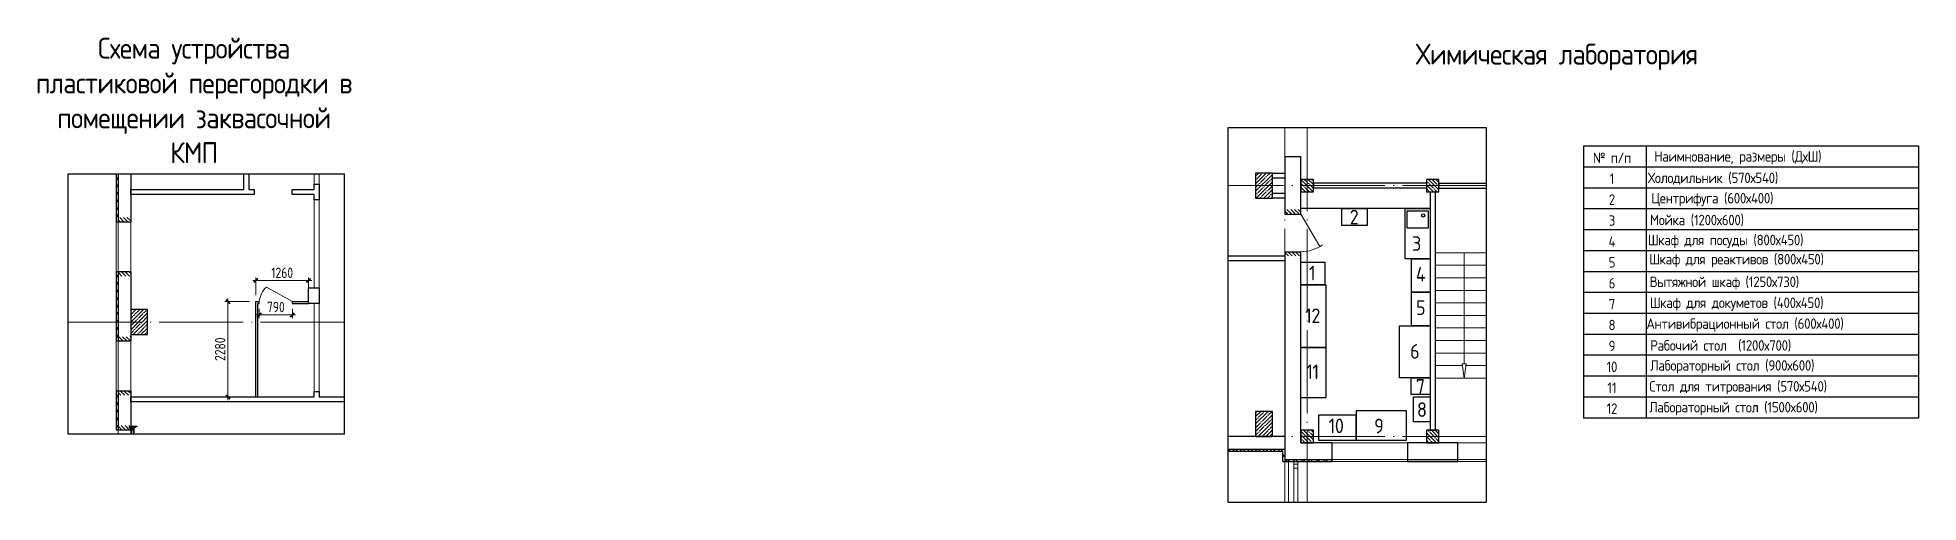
# Model space of a CAD drawing. Extents: x -965262 to 1142518, y -357520 to 71675.
# Drawn here: x -571106 to -526174, y -323648 to -312529 of the extents above; entities that cross this region are included whole.
import ezdxf

# ---------------------------------------------------------------- set-up
doc = ezdxf.new("R2010")
doc.units = 0
doc.header["$LTSCALE"] = 10
doc.linetypes.add('DOTE', pattern=[2.42, 2, -0.2, 0.02, -0.2])
doc.layers.get('0').update_dxf_attribs({"linetype": 'CONTINUOUS', "lineweight": 30})
doc.layers.get('Defpoints').update_dxf_attribs({"linetype": 'CONTINUOUS'})
doc.layers.add('DOTE', color=7, linetype='DOTE', lineweight=9)
doc.styles.add('GOST-2.304_Type-B', font='isocpeur.ttf', dxfattribs={"width": 0.9})
doc.styles.add('ГОСТ 2м', font='isocpeur.ttf', dxfattribs={"width": 0.8, "height": 250})
doc.dimstyles.new('ГОСТ 2м', dxfattribs={"dimtxt": 250, "dimasz": 100, "dimexe": 75, "dimexo": 150, "dimgap": 62.5, "dimtad": 1, "dimdec": 0, "dimtxsty": 'ГОСТ 2м', "dimblk": 'ARCHTICK', "dimcen": 150, "dimdle": 75, "dimclrd": 256, "dimclre": 256, "dimclrt": 256, "dimadec": 0, "dimazin": 0, "dimtfac": 1, "dimtdec": 0, "dimtmove": 0, "dimatfit": 3, "dimldrblk": 'OBLIQUE', "dimfxl": 1, "dimlwd": 15, "dimlwe": 15, "dimarcsym": 0})
pattern_1 = [(135, (-631849.92, -313190.2), (-89.80256, -89.80256), []), (135, (-631849.92, -313100.39), (-89.80256, -89.80256), [158.75, -31.75, 0, -31.75])]
pattern_2 = [(45, (-631849.92, -313190.2), (-89.80256, 89.80256), []), (45, (-631760.11, -313190.2), (-89.80256, 89.80256), [158.75, -31.75, 0, -31.75])]
pattern_3 = [(135, (-1378181, -403695.9), (-44.9012806, -44.9012806), [])]
pattern_4 = [(135, (-623724.92, -322453.12), (-89.80256, -89.80256), []), (225, (-623724.92, -322453.12), (89.80256, -89.80256), [])]
pattern_5 = [(135, (-1370056, -412958.83), (-44.9012806, -44.9012806), [])]

msp = doc.modelspace()

# ---------------------------------------------------------------- texts
at = {"attachment_point": 5, "style": 'GOST-2.304_Type-B'}
for s, insert, char_height, width in [('{\\T0.95;Схема устройства пластиковой перегородки в помещении заквасочной КМП  }', (-567375, -314033), 500, 7665.702), ('{\\T0.95;Химическая лаборатория }', (-534813, -312993), 500, 7665.702), ('{\\T0.95;№ п/п}', (-533496.8, -315404.8, 2902.6), 250, 1311.563), ('{\\T0.95;Наимнование, размеры (ДхШ)}', (-530487.2, -315404.8), 250, 6712.633), ('{\\T0.95;1}', (-533496.8, -315904.8, 2902.6), 250, 1311.563), ('{\\T0.95;Холодильник (570х540)}', (-531079.2, -315904.8), 250, 6712.633), ('{\\T0.95;2}', (-533496.8, -316404.8, 2902.6), 250, 1311.563), ('{\\T0.95;Центрифуга (600х400)}', (-531096.2, -316404.8), 250, 6712.633), ('{\\T0.95;2}', (-539657.8, -316823.8, 2902.6), 350, 800), ('{\\T0.95;Мойка (1200х600)}', (-531465.2, -316904.8), 250, 6712.633), ('{\\T0.95;3}', (-533496.8, -316904.8, 2902.6), 250, 1311.563), ('{\\T0.95;Шкаф для посуды (800х450)}', (-530779.2, -317404.8), 250, 6712.633), ('{\\T0.95;3}', (-538167.3, -317455.9, -1808.5), 350, 800), ('{\\T0.95;4}', (-533496.8, -317404.8, 2902.6), 250, 1311.563), ('{\\T0.95;1}', (-540655.8, -318160.8, 4353.9), 350, 800), ('{\\T0.95;4}', (-538067.3, -318189, -1808.5), 350, 800), ('{\\T0.95;5}', (-533496.8, -317904.8, 2902.6), 250, 1311.563), ('{\\T0.95;Шкаф для реактивов (800х450)}', (-530519.2, -317863.5), 250, 6712.633), ('{\\T0.95;6}', (-533496.8, -318404.8, 2902.6), 250, 1311.563), ('{\\T0.95;Вытяжной шкаф (1250х730)}', (-530809.2, -318404.8), 250, 6712.633), ('{\\T0.95;12}', (-540647.8, -319183.8, 4353.9), 350, 800), ('{\\T0.95;5}', (-538067.3, -318989, -1808.5), 350, 800), ('{\\T0.95;7}', (-533496.8, -318904.8, 2902.6), 250, 1311.563), ('{\\T0.95;Шкаф для докуметов (400х450)}', (-530516.2, -318904.8), 250, 6712.633), ('{\\T0.95;8}', (-533496.8, -319404.8, 2902.6), 250, 1311.563), ('{\\T0.95;Антивибрационный стол (600х400)}', (-530315.2, -319404.8), 250, 6712.633), ('{\\T0.95;6}', (-538208.3, -320035, -1808.5), 350, 800), ('{\\T0.95;9}', (-533496.8, -319904.8, 2902.6), 250, 1311.563), ('{\\T0.95;Рабочий стол  (1200х700)}', (-530898.2, -319904.8), 250, 6712.633), ('{\\T0.95;11}', (-540649.8, -320522.8, 4353.9), 350, 800), ('{\\T0.95;10}', (-533496.8, -320404.8, 2902.6), 250, 1311.563), ('{\\T0.95;Лабораторный стол (900х600)}', (-530621.2, -320404.8), 250, 6712.633), ('{\\T0.95;7}', (-538075.8, -320873, -1808.5), 350, 800), ('{\\T0.95;11}', (-533496.8, -320904.8, 2902.6), 250, 1311.563), ('{\\T0.95;Стол для титрования (570х540)}', (-530480.2, -320904.8), 250, 6712.633), ('{\\T0.95;8}', (-538038.8, -321428, -1808.5), 350, 800), ('{\\T0.95;Лабораторный стол (1500х600)}', (-530592.2, -321404.8), 250, 6712.633), ('{\\T0.95;10}', (-540086.8, -321816.8, 2902.6), 350, 800), ('{\\T0.95;9}', (-539064.8, -321820, -1808.5), 350, 800), ('{\\T0.95;12}', (-533496.8, -321404.8, 2902.6), 250, 1311.563)]:
    msp.add_mtext(s, dxfattribs=dict(at, insert=insert, char_height=char_height, width=width))

# ---------------------------------------------------------------- blocks, each defined once
blk = doc.blocks.new('anchor.bolt')
for p, q in [((-0.07, 0), (-0.07, -0.72)), ((0.07, 0), (0.07, -0.06)), ((-0.1, -0.04), (-0.07, -0.03)), ((-0.1, -0.04), (0.09, -0.06)), ((0.07, -0.07), (-0.1, -0.04)), ((-0.1, -0.11), (-0.07, -0.1)), ((-0.1, -0.11), (0.09, -0.13)), ((0.07, -0.14), (-0.1, -0.11)), ((-0.1, -0.18), (-0.07, -0.17)), ((-0.1, -0.18), (0.09, -0.2)), ((0.07, -0.21), (-0.1, -0.18)), ((-0.1, -0.25), (-0.07, -0.24)), ((-0.1, -0.25), (0.09, -0.27)), ((0.07, -0.28), (-0.1, -0.25)), ((-0.1, -0.32), (-0.07, -0.31)), ((-0.1, -0.32), (0.09, -0.34)), ((0.07, -0.35), (-0.1, -0.32)), ((-0.1, -0.39), (-0.07, -0.38)), ((-0.1, -0.39), (0.09, -0.41)), ((0.07, -0.42), (-0.1, -0.39)), ((-0.1, -0.46), (-0.07, -0.45)), ((-0.1, -0.46), (0.09, -0.48)), ((0.07, -0.49), (-0.1, -0.46)), ((-0.1, -0.53), (-0.07, -0.52)), ((-0.1, -0.53), (0.09, -0.55)), ((0.07, -0.56), (-0.1, -0.53)), ((-0.09, -0.6), (-0.07, -0.59)), ((-0.09, -0.6), (0.09, -0.62)), ((0.07, -0.63), (-0.09, -0.6)), ((-0.07, -0.72), (0, -0.8)), ((-0.04, -0.62), (-0.06, -0.63)), ((-0.06, -0.64), (-0.06, -0.63)), ((-0.06, -0.73), (-0.06, -0.64)), ((0, -0.79), (-0.06, -0.73)), ((-0.01, -0.63), (-0.04, -0.62)), ((-0.03, -0.63), (0, -0.79)), ((-0.03, -0.63), (0.01, -0.78)), ((-0.02, -0.63), (0.01, -0.77)), ((-0.01, -0.63), (0.02, -0.76)), ((0.03, -0.69), (-0.01, -0.63)), ((0, -0.64), (0.03, -0.75)), ((0, -0.8), (0.07, -0.72)), ((0, -0.79), (0.03, -0.74)), ((0.01, -0.66), (0.03, -0.74)), ((0.03, -0.74), (0.03, -0.69)), ((0.07, -0.06), (0.09, -0.06)), ((0.09, -0.06), (0.07, -0.07)), ((0.07, -0.07), (0.07, -0.13)), ((0.07, -0.13), (0.09, -0.13)), ((0.09, -0.13), (0.07, -0.14)), ((0.07, -0.14), (0.07, -0.2)), ((0.07, -0.2), (0.09, -0.2)), ((0.09, -0.2), (0.07, -0.21)), ((0.07, -0.21), (0.07, -0.27)), ((0.07, -0.27), (0.09, -0.27)), ((0.09, -0.27), (0.07, -0.28)), ((0.07, -0.28), (0.07, -0.34)), ((0.07, -0.33), (0.09, -0.34)), ((0.09, -0.34), (0.07, -0.35)), ((0.07, -0.35), (0.07, -0.41)), ((0.07, -0.4), (0.09, -0.41)), ((0.09, -0.41), (0.07, -0.42)), ((0.07, -0.42), (0.07, -0.48)), ((0.07, -0.47), (0.09, -0.48)), ((0.09, -0.48), (0.07, -0.49)), ((0.07, -0.49), (0.07, -0.55)), ((0.07, -0.55), (0.09, -0.55)), ((0.09, -0.55), (0.07, -0.56)), ((0.07, -0.56), (0.07, -0.62)), ((0.09, -0.62), (0.07, -0.63)), ((0.07, -0.62), (0.09, -0.62)), ((0.07, -0.63), (0.07, -0.72))]:
    blk.add_line(p, q)
blk.add_arc((0.16, -0.64), 0.222, 187.99822, 219.83604)
blk = doc.blocks.new('Крепеж_ворот')
at = {"lineweight": 15}
h = blk.add_hatch(dxfattribs=at)
h.set_pattern_fill('ANSI31', color=256, scale=2, angle=180)
h.set_pattern_definition([(225, (746089.599, 74802.7244), (4.49013, -4.49013), [])])
h.paths.add_polyline_path([(746087, 74804), (746087, 74802), (746091, 74802), (746094, 74802), (746094, 74804)], flags=17)
h.paths.add_polyline_path([(746116, 74802, 0.165118), (746120, 74803), (746124, 74806, -0.301689), (746131, 74807), (746135, 74805, 0.130081), (746138, 74804), (746142, 74804), (746142, 74806), (746138, 74806, -0.130081), (746136, 74807), (746133, 74809, 0.301689), (746123, 74808), (746118, 74805, -0.165112), (746116, 74804), (746064, 74804, -0.414223), (746061, 74807), (746061, 74868), (746059, 74868), (746059, 74869), (746059, 74870), (746059, 74870), (746059, 74871), (746059, 74872), (746059, 74872), (746059, 74873), (746059, 74874), (746059, 74875), (746059, 74876), (746059, 74876), (746059, 74877), (746059, 74877), (746059, 74878), (746059, 74879), (746059, 74879), (746061, 74879), (746061, 74945), (746058, 74945), (746058, 74807, 0.41422), (746064, 74802)])
h = blk.add_hatch(dxfattribs=at)
h.set_pattern_fill('ANSI31', color=256, scale=2, angle=90)
h.set_pattern_definition([(135, (736343.8085, 75928.334), (-4.490128, -4.490128), [])])
edge = h.paths.add_edge_path()
edge.add_ellipse((746065, 74838), major_axis=(-1.67, 1.67), ratio=1, start_angle=45, end_angle=135, ccw=False)
edge.add_line((746063, 74838), (746063, 74868))
edge.add_line((746063, 74868), (746061, 74868))
edge.add_line((746061, 74868), (746061, 74838))
edge.add_ellipse((746065, 74838), major_axis=(-2.89, 2.89), ratio=1, start_angle=45, end_angle=135)
edge.add_line((746065, 74834), (746097, 74834))
edge.add_line((746097, 74834), (746097, 74836))
edge.add_line((746097, 74836), (746065, 74836))
edge = h.paths.add_edge_path()
edge.add_ellipse((746065, 74890), major_axis=(2.89, 2.89), ratio=1, start_angle=106, end_angle=135)
edge.add_line((746061, 74890), (746061, 74879))
edge.add_line((746061, 74879), (746063, 74879))
edge.add_line((746063, 74879), (746063, 74890))
edge.add_ellipse((746065, 74890), major_axis=(-1.67, 1.67), ratio=1, start_angle=16, end_angle=45, ccw=False)
edge.add_line((746063, 74891), (746070, 74904))
edge.add_ellipse((746079, 74899), major_axis=(7.45, 7.45), ratio=1, start_angle=-3, end_angle=106, ccw=False)
edge.add_line((746087, 74906), (746097, 74894))
edge.add_line((746097, 74894), (746099, 74895))
edge.add_line((746099, 74895), (746088, 74907))
edge.add_ellipse((746079, 74899), major_axis=(8.67, 8.67), ratio=1, start_angle=-3, end_angle=106)
edge.add_line((746068, 74905), (746062, 74892))
h = blk.add_hatch(color=256, dxfattribs=at)
h.dxf.hatch_style = 1
h.paths.add_polyline_path([(746146, 74809), (746143, 74810, 0.10613), (746142, 74810), (746136, 74809, -0.181324), (746135, 74810, 0.335683), (746120, 74809, -0.119126), (746119, 74809, 0.371631), (746118, 74808), (746118, 74808, 0.451909), (746119, 74807, 0.124341), (746121, 74808, -0.343618), (746134, 74808, 0.181324), (746137, 74808), (746143, 74808, -0.110452), (746143, 74808), (746147, 74807, -0.710497), (746147, 74805), (746143, 74804), (746136, 74804, -0.178994), (746133, 74805, 0.369834), (746130, 74805, -0.178993), (746127, 74804), (746122, 74804, 0.120709), (746122, 74804), (746120, 74803, -0.017147), (746119, 74802, 0.538795), (746120, 74802), (746127, 74802, 0.207608), (746131, 74804, -0.433918), (746132, 74804, 0.207608), (746135, 74802), (746143, 74802, 0.079707), (746143, 74802), (746148, 74804, 0.461502), (746149, 74807, -0.250825), (746149, 74808, -0.128039), (746173, 74816, 0.416657), (746174, 74816), (746174, 74817, 0.409849), (746173, 74817, 0.127248)])
for p, q in [((746058, 74807), (746058, 74945)), ((746058, 74945), (746061, 74945)), ((746059, 74879), (746063, 74879)), ((746059, 74868), (746059, 74879)), ((746059, 74868), (746063, 74868)), ((746061, 74879), (746061, 74945)), ((746061, 74879), (746061, 74890)), ((746061, 74807), (746061, 74868)), ((746061, 74838), (746061, 74868)), ((746068, 74905), (746062, 74892)), ((746070, 74904), (746063, 74891)), ((746063, 74838), (746063, 74890)), ((746064, 74883), (746063, 74883)), ((746064, 74865), (746063, 74865)), ((746064, 74883), (746064, 74874)), ((746067, 74880), (746064, 74883)), ((746064, 74875), (746064, 74873)), ((746064, 74874), (746064, 74865)), ((746067, 74868), (746064, 74865)), ((746064, 74804), (746116, 74804)), ((746064, 74802), (746116, 74802)), ((746097, 74836), (746065, 74836)), ((746097, 74834), (746065, 74834)), ((746067, 74880), (746067, 74875)), ((746067, 74873), (746067, 74868)), ((746079, 74806), (746102, 74806)), ((746079, 74806), (746079, 74804)), ((746079, 74804), (746102, 74804)), ((746082, 74814), (746081, 74813)), ((746081, 74813), (746081, 74806)), ((746099, 74814), (746082, 74814)), ((746086, 74813), (746086, 74806)), ((746087, 74906), (746097, 74894)), ((746088, 74907), (746099, 74895)), ((746095, 74813), (746095, 74806)), ((746097, 74894), (746099, 74895)), ((746097, 74834), (746097, 74836)), ((746099, 74814), (746100, 74813)), ((746100, 74813), (746100, 74806)), ((746102, 74806), (746102, 74804)), ((746118, 74805), (746123, 74808)), ((746120, 74803), (746124, 74806)), ((746135, 74805), (746131, 74807)), ((746136, 74807), (746133, 74809)), ((746142, 74806), (746138, 74806)), ((746138, 74804), (746142, 74804)), ((746142, 74806), (746142, 74804)), ((746142, 74804), (746142, 74806)), ((746143, 74804), (746147, 74805)), ((746143, 74802), (746148, 74804)), ((746174, 74817), (746174, 74816))]:
    blk.add_line(p, q)
for p, q in [((746061, 74879), (746061, 74881)), ((746061, 74834), (746061, 74868)), ((746063, 74883), (746063, 74874)), ((746063, 74874), (746063, 74865)), ((746073, 74842), (746073, 74905)), ((746073, 74896), (746077, 74892)), ((746073, 74851), (746077, 74855)), ((746074, 74886), (746074, 74861)), ((746074, 74880), (746076, 74880)), ((746074, 74867), (746076, 74867)), ((746076, 74886), (746076, 74883)), ((746076, 74883), (746076, 74886)), ((746076, 74886), (746077, 74886)), ((746076, 74864), (746076, 74883)), ((746077, 74873), (746076, 74880)), ((746076, 74880), (746076, 74867)), ((746077, 74873), (746076, 74867)), ((746076, 74864), (746076, 74861)), ((746076, 74864), (746076, 74861)), ((746076, 74861), (746077, 74861)), ((746077, 74886), (746077, 74892)), ((746077, 74861), (746077, 74855)), ((746081, 74898), (746081, 74886)), ((746081, 74849), (746081, 74861)), ((746087, 74898), (746082, 74898)), ((746082, 74886), (746087, 74886)), ((746082, 74861), (746087, 74861)), ((746087, 74849), (746082, 74849)), ((746087, 74899), (746087, 74898)), ((746087, 74886), (746087, 74898)), ((746087, 74886), (746098, 74886)), ((746087, 74849), (746087, 74861)), ((746087, 74861), (746098, 74861)), ((746087, 74847), (746087, 74849)), ((746099, 74885), (746099, 74883)), ((746099, 74883), (746099, 74864)), ((746099, 74882), (746100, 74882)), ((746099, 74865), (746100, 74865)), ((746099, 74862), (746099, 74864)), ((746100, 74861), (746100, 74886)), ((746100, 74886), (746110, 74886)), ((746100, 74861), (746110, 74861)), ((746110, 74861), (746110, 74886)), ((746110, 74881), (746225, 74881)), ((746110, 74865), (746212, 74865)), ((746114, 74877), (746225, 74877)), ((746250, 74859), (746250, 74863))]:
    blk.add_line(p, q, dxfattribs=at)
at = {"lineweight": 15, "ltscale": 0.5}
for p, q in [((746076, 74886), (746074, 74886)), ((746076, 74861), (746074, 74861))]:
    blk.add_line(p, q, dxfattribs=at)
at = {"lineweight": 15, "extrusion": (-1.7375e-14, 1, 0)}
for p, q in [((746113, 74884), (746225, 74884)), ((746113, 74863), (746113, 74884)), ((746113, 74863), (746136, 74863)), ((746117, 74857), (746117, 74829)), ((746117, 74826), (746119, 74823)), ((746119, 74823), (746123, 74825)), ((746121, 74857), (746121, 74829)), ((746123, 74825), (746121, 74828)), ((746123, 74863), (746123, 74863)), ((746250, 74863), (746123, 74863)), ((746250, 74859), (746123, 74859)), ((746124, 74840), (746124, 74849)), ((746136, 74882), (746157, 74882)), ((746136, 74863), (746136, 74882)), ((746157, 74882), (746157, 74863)), ((746157, 74863), (746212, 74863))]:
    blk.add_line(p, q, dxfattribs=at)
at = {"lineweight": 15, "ltscale": 0.5, "extrusion": (-1.7375e-14, 1, 0)}
for p, q in [((746113, 74880), (746225, 74880)), ((746136, 74866), (746113, 74866)), ((746115, 74871), (746120, 74871)), ((746121, 74857), (746117, 74857)), ((746117, 74852), (746117, 74854)), ((746121, 74840), (746117, 74840)), ((746117, 74837), (746117, 74835)), ((746121, 74829), (746117, 74829)), ((746120, 74839), (746120, 74850)), ((746124, 74848), (746120, 74848)), ((746124, 74841), (746120, 74841)), ((746123, 74869), (746123, 74863)), ((746123, 74863), (746123, 74859)), ((746140, 74863), (746140, 74859)), ((746153, 74863), (746153, 74859)), ((746212, 74866), (746157, 74866)), ((746173, 74863), (746173, 74859))]:
    blk.add_line(p, q, dxfattribs=at)
at = {"lineweight": 15, "extrusion": (-2.77556e-16, -1, 0)}
for p, q in [((746225, 74866), (746114, 74866)), ((746128, 74866), (746128, 74863)), ((746138, 74866), (746138, 74863)), ((746164, 74866), (746164, 74863)), ((746174, 74866), (746174, 74863)), ((746201, 74866), (746201, 74863)), ((746210, 74866), (746210, 74863)), ((746225, 74884), (746225, 74863))]:
    blk.add_line(p, q, dxfattribs=at)
at = {"extrusion": (-1, -4.26669e-14, 0)}
for p, q in [((746118, 74808), (746118, 74808)), ((746136, 74809), (746142, 74810)), ((746143, 74808), (746137, 74808)), ((746143, 74810), (746146, 74809)), ((746147, 74807), (746143, 74808))]:
    blk.add_line(p, q, dxfattribs=at)
at = {"extrusion": (-1, -4.2422e-14, 1.22461e-16)}
for p, q in [((746119, 74803), (746122, 74804)), ((746127, 74802), (746120, 74802)), ((746122, 74804), (746127, 74804)), ((746143, 74802), (746135, 74802)), ((746136, 74804), (746143, 74804))]:
    blk.add_line(p, q, dxfattribs=at)
for centre, radius, start, end in [((746064, 74807), 5.62, 180, 270), ((746064, 74807), 3.11, 180, 270), ((746082, 74804), 10.4, 68.2753, 87.8782), ((746091, 74798), 16.2, 73.306, 107.292), ((746099, 74804), 10.4, 92.1218, 111.7247), ((746116, 74807), 3.11, 270, 307.5043), ((746116, 74807), 5.62, 270, 307.5043), ((746119, 74808), 0.586, 91.7247, 173.2711), ((746119, 74807), 0.586, 173.2711, 270.547), ((746118, 74812), 3.52, 271.7247, 298.8983), ((746118, 74812), 5.21, 270.547, 298.8983), ((746128, 74799), 12.4, 54.8903, 129.1143), ((746128, 74799), 10.7, 54.8903, 130.7448), ((746128, 74801), 8.97, 60.3534, 127.5043), ((746128, 74801), 8.97, 60.3534, 127.5043), ((746128, 74801), 8.97, 60.3534, 127.5043), ((746128, 74801), 6.46, 60.3534, 127.5043), ((746136, 74811), 3.54, 234.8903, 276), ((746136, 74811), 1.86, 234.8903, 276), ((746138, 74810), 5.62, 240.3534, 270), ((746138, 74810), 3.11, 240.3534, 270), ((746143, 74810), 0.292, 71.7675, 96), ((746143, 74808), 0.292, 70.7873, 96), ((746176, 74761), 56.8, 93.2805, 122.2878), ((746147, 74806), 0.562, 289.2127, 70.7873), ((746147, 74806), 2.25, 288.2291, 27.3228), ((746176, 74765), 50.3, 93.6593, 122.8448), ((746150, 74807), 0.586, 151, 207.3228), ((746173, 74817), 0.6, 4.1357, 93.2805), ((746173, 74816), 0.6, 273.6593, 4.1357)]:
    blk.add_arc(centre, radius, start, end)
at = {"lineweight": 15}
for centre, radius, start, end in [((746079, 74899), 8.28, 0, 136.0097), ((746079, 74847), 8.28, 223.9903, 0), ((746077, 74883), 0.956, 180, 270), ((746077, 74883), 0.75, 180, 270), ((746077, 74864), 0.956, 90, 180), ((746077, 74864), 0.75, 90, 180), ((746076, 74892), 0.375, 0, 45), ((746076, 74855), 0.375, 315, 0), ((746082, 74898), 0.375, 91, 180), ((746082, 74886), 0.75, 180, 270), ((746082, 74861), 0.75, 90, 180), ((746082, 74849), 0.375, 180, 269), ((746098, 74885), 0.375, 0, 90), ((746098, 74862), 0.375, 270, 0), ((746123, 74857), 5.92, 90, 180), ((746123, 74829), 5.92, 180, 199.6464), ((746123, 74857), 1.87, 90, 180), ((746129, 74855), 8.15, 194.9986, 233.9214), ((746129, 74833), 8.15, 126.0786, 165.0014), ((746123, 74829), 1.87, 180, 185.5313)]:
    blk.add_arc(centre, radius, start, end, dxfattribs=at)
at = {"lineweight": 15, "ltscale": 0.5}
for centre, radius, start, end in [((746119, 74852), 2.25, 195, 270), ((746119, 74836), 2.25, 90, 165), ((746119, 74850), 0.375, 0, 90), ((746119, 74839), 0.375, 270, 0)]:
    blk.add_arc(centre, radius, start, end, dxfattribs=at)
at = {"extrusion": (-1.22461e-16, -5.20252e-30, -1)}
for centre, radius, start, end in [((-746120, 74802), 0.187, 270, 62.4687), ((-746122, 74803), 0.586, 62.4687, 90), ((-746127, 74809), 4.69, 229.4077, 270), ((-746127, 74807), 4.69, 223.0863, 270), ((-746131, 74803), 2.32, 49.4077, 130.5923), ((-746131, 74803), 0.637, 43.0863, 136.9137), ((-746135, 74807), 4.69, 270, 316.9137), ((-746136, 74809), 4.69, 270, 310.5923), ((-746143, 74804), 0.292, 250.7873, 270), ((-746143, 74802), 0.292, 251.7709, 270)]:
    blk.add_arc(centre, radius, start, end, dxfattribs=at)
at = {"extrusion": (0, 0, -1)}
for centre, major_axis, start_param, end_param in [((746065, 74890), (2.89, 2.89), 3.926991, 4.433136), ((746065, 74838), (-2.89, 2.89), 3.926991, 5.497787), ((746065, 74890), (-1.67, 1.67), 5.497787, 6.003933), ((746065, 74838), (-1.67, 1.67), 3.926991, 5.497787), ((746079, 74899), (8.67, 8.67), 4.433136, 6.335545), ((746079, 74899), (7.45, 7.45), 4.433136, 6.335545)]:
    blk.add_ellipse(centre, major_axis=major_axis, ratio=1, start_param=start_param, end_param=end_param, dxfattribs=at)
for points in [[(746067, 74875), (746066, 74875), (746064, 74875)], [(746064, 74873), (746066, 74873), (746067, 74873)]]:
    blk.add_rational_spline(points, [1, 1.01284142743, 1], degree=2)
at = {"lineweight": 15, "ltscale": 0.5}
for points, knots in [([(746115, 74871), (746115, 74871), (746114, 74871), (746114, 74871), (746114, 74872), (746113, 74872), (746113, 74872), (746113, 74873), (746113, 74873), (746113, 74873)], [0.37141352, 0.37141352, 0.37141352, 0.37141352, 0.39402571, 0.39402571, 0.41663789, 0.41663789, 0.43959523, 0.43959523, 0.46255257, 0.46255257, 0.46255257, 0.46255257]), ([(746123, 74869), (746123, 74869), (746123, 74869), (746122, 74870), (746122, 74870), (746122, 74871), (746122, 74871), (746121, 74871), (746121, 74871), (746120, 74871)], [0.28027447, 0.28027447, 0.28027447, 0.28027447, 0.30323181, 0.30323181, 0.32618916, 0.32618916, 0.34880134, 0.34880134, 0.37141352, 0.37141352, 0.37141352, 0.37141352])]:
    blk.add_open_spline(points, degree=3, knots=knots, dxfattribs=at)
at = {"lineweight": 15}
for points in [[(746117, 74827), (746117, 74827), (746117, 74826), (746117, 74826)], [(746121, 74828), (746121, 74828), (746121, 74828), (746121, 74829)]]:
    blk.add_open_spline(points, degree=3, dxfattribs=at)
at = {"xscale": -50.80000000000001, "yscale": 50.80000000000001, "zscale": 50.80000000000001}
blk.add_blockref('anchor.bolt', (746091, 74804), dxfattribs=at)
blk = doc.blocks.new('_ArchTick')
at = {"color": 0, "linetype": 'ByBlock', "lineweight": 0, "const_width": 0.4}
blk.add_lwpolyline([(-0.5, -0.5), (0.5, 0.5)], dxfattribs=at)
blk = doc.blocks.new('*D2669')
at = {"lineweight": 15, "transparency": 16777216}
for p, q in [((-566043, -318843), (-566633, -318843)), ((-566558, -318768), (-566558, -321198)), ((-566043, -321123), (-566633, -321123))]:
    blk.add_line(p, q, dxfattribs=at)
at = {"layer": 'Defpoints', "color": 0, "lineweight": 30, "transparency": 16777216}
for p in [(-565893, -318843, -4741), (-566558, -321123), (-565893, -321123, -4741)]:
    blk.add_point(p, dxfattribs=at)
at = {"lineweight": 15, "transparency": 16777216, "xscale": 100, "yscale": 100, "zscale": 100}
for p, rotation in [((-566558, -318843), 90), ((-566558, -321123), 270)]:
    blk.add_blockref('_ArchTick', p, dxfattribs=dict(at, rotation=rotation))
at = {"lineweight": 30, "transparency": 16777216, "insert": (-566745, -319983), "char_height": 250, "attachment_point": 5, "rotation": 90, "style": 'ГОСТ 2м'}
blk.add_mtext('2280', dxfattribs=at)
blk = doc.blocks.new('_Oblique')
at = {"color": 0, "linetype": 'ByBlock', "lineweight": -2}
blk.add_line((-0.5, -0.5), (0.5, 0.5), dxfattribs=at)
blk = doc.blocks.new('*D2670')
at = {"lineweight": 15, "transparency": 16777216}
for p, q in [((-565968, -318341), (-564558, -318341)), ((-565893, -318693), (-565893, -318266)), ((-564633, -318693), (-564633, -318266))]:
    blk.add_line(p, q, dxfattribs=at)
at = {"layer": 'Defpoints', "color": 0, "lineweight": 30, "transparency": 16777216}
for p in [(-564633, -318341), (-565893, -318843, -4741), (-564633, -318843, -4711)]:
    blk.add_point(p, dxfattribs=at)
at = {"lineweight": 15, "transparency": 16777216, "xscale": 100, "yscale": 100, "zscale": 100, "rotation": 180}
blk.add_blockref('_ArchTick', (-565893, -318341), dxfattribs=at)
at = {"lineweight": 15, "transparency": 16777216, "xscale": 100, "yscale": 100, "zscale": 100}
blk.add_blockref('_ArchTick', (-564633, -318341), dxfattribs=at)
at = {"lineweight": 30, "transparency": 16777216, "insert": (-565263, -318154), "char_height": 250, "attachment_point": 5, "style": 'ГОСТ 2м'}
blk.add_mtext('1260', dxfattribs=at)
blk = doc.blocks.new('*D2671')
at = {"lineweight": 15, "transparency": 16777216}
for p, q in [((-565885, -319162), (-564945, -319162)), ((-565810, -319018), (-565810, -319237)), ((-565020, -319018), (-565020, -319237))]:
    blk.add_line(p, q, dxfattribs=at)
at = {"layer": 'Defpoints', "color": 0, "lineweight": 30, "transparency": 16777216}
for p in [(-565810, -318868, -4740), (-565020, -318868, -4740), (-565020, -319162)]:
    blk.add_point(p, dxfattribs=at)
at = {"lineweight": 15, "transparency": 16777216, "xscale": 100, "yscale": 100, "zscale": 100, "rotation": 180}
blk.add_blockref('_ArchTick', (-565810, -319162), dxfattribs=at)
at = {"lineweight": 15, "transparency": 16777216, "xscale": 100, "yscale": 100, "zscale": 100}
blk.add_blockref('_ArchTick', (-565020, -319162), dxfattribs=at)
at = {"lineweight": 30, "transparency": 16777216, "insert": (-565415, -318974), "char_height": 250, "attachment_point": 5, "style": 'ГОСТ 2м'}
blk.add_mtext('790', dxfattribs=at)

# ---------------------------------------------------------------- dimensions: what is measured, and where the dimension line sits
at = {"color": 6, "lineweight": 30}
for base, p1, p2, picture, middle in [((-564632.9, -318341), (-565892.9, -318843, -4741.1), (-564632.9, -318843, -4711.1), '*D2670', (-565262.9, -318153.5)), ((-565019.9, -319162), (-565809.9, -318868, -4740.5), (-565019.9, -318867.5, -4740.5), '*D2671', (-565414.9, -318974.5))]:
    dim = msp.add_linear_dim(base=base, p1=p1, p2=p2, dimstyle='ГОСТ 2м', dxfattribs=at)
    dim.commit()
    dim.dimension.update_dxf_attribs({"geometry": picture, "text_midpoint": middle})
dim = msp.add_linear_dim(base=(-566558, -321123.1), p1=(-565892.9, -318843, -4741.1), p2=(-565892.9, -321123.1, -4741.1), angle=90, dimstyle='ГОСТ 2м', dxfattribs=at)
dim.commit()
dim.dimension.update_dxf_attribs({"geometry": '*D2669', "text_midpoint": (-566745.5, -319983)})

# ---------------------------------------------------------------- hatches: boundary and pattern name
at = {"lineweight": 15}
h = msp.add_hatch(dxfattribs=at)
h.set_pattern_fill('ANSI37', color=256, scale=40, angle=90)
h.set_pattern_definition(pattern_4)
h.paths.add_polyline_path([(-569182.4, -315791), (-569232.4, -315791), (-569232.4, -316933.1), (-569182.4, -316933.1)])
h = msp.add_hatch(dxfattribs=at)
h.set_pattern_fill('ANSI35', color=256, scale=20, style=0)
h.set_pattern_definition(pattern_2)
h.paths.add_polyline_path([(-541607.4, -315770.2), (-542007.4, -315770.2), (-542007.4, -316370.2), (-541607.4, -316370.2)])
h = msp.add_hatch(dxfattribs=at)
h.set_pattern_fill('ANSI35', color=256, scale=20, angle=90, style=0)
h.set_pattern_definition(pattern_1)
h.paths.add_polyline_path([(-540777.4, -315920.2), (-540927.4, -315920.2), (-540927.4, -316070.2), (-540777.4, -316070.2)])
h.paths.add_polyline_path([(-540777.4, -316070.2), (-540927.4, -316070.2), (-540927.4, -316220.2), (-540777.4, -316220.2)])
h.paths.add_polyline_path([(-540627.4, -316070.2), (-540777.4, -316070.2), (-540777.4, -316220.2), (-540627.4, -316220.2)])
h.paths.add_polyline_path([(-540627.4, -315920.2), (-540777.4, -315920.2), (-540777.4, -316070.2), (-540627.4, -316070.2)])
h = msp.add_hatch(dxfattribs=at)
h.set_pattern_fill('ANSI35', color=256, scale=20, angle=90, style=0)
h.set_pattern_definition(pattern_1)
h.paths.add_polyline_path([(-537777.4, -315920.2), (-537927.4, -315920.2), (-537927.4, -316070.2), (-537777.4, -316070.2)])
h.paths.add_polyline_path([(-537777.4, -316070.2), (-537927.4, -316070.2), (-537927.4, -316220.2), (-537777.4, -316220.2)])
h.paths.add_polyline_path([(-537627.4, -316070.2), (-537777.4, -316070.2), (-537777.4, -316220.2), (-537627.4, -316220.2)])
h.paths.add_polyline_path([(-537627.4, -315920.2), (-537777.4, -315920.2), (-537777.4, -316070.2), (-537627.4, -316070.2)])
h = msp.add_hatch()
h.set_pattern_fill('ANSI31', color=3, scale=20, angle=90)
h.set_pattern_definition(pattern_3)
h.paths.add_polyline_path([(-541227.1, -316640.2), (-540927.1, -316640.2), (-540927.1, -316740.2), (-541227.1, -316740.2)])
h.paths.add_polyline_path([(-541307.1, -316640.2), (-541227.1, -316640.2), (-541227.1, -316740.2), (-541307.1, -316740.2)])
h = msp.add_hatch()
h.set_pattern_fill('ANSI31', color=3, scale=20, angle=90)
h.set_pattern_definition(pattern_5)
h.paths.add_polyline_path([(-569182.4, -316833.1), (-568882.4, -316833.1), (-568882.4, -316933.1), (-569182.4, -316933.1)])
h = msp.add_hatch()
h.set_pattern_fill('ANSI31', color=3, scale=20, angle=90)
h.set_pattern_definition(pattern_3)
h.paths.add_polyline_path([(-541226.7, -317650.3), (-540926.7, -317650.3), (-540926.7, -317750.3), (-541226.7, -317750.3)])
h.paths.add_polyline_path([(-541306.7, -317650.3), (-541226.7, -317650.3), (-541226.7, -317750.3), (-541306.7, -317750.3)])
h = msp.add_hatch(dxfattribs=at)
h.set_pattern_fill('ANSI37', color=256, scale=40, angle=90)
h.set_pattern_definition(pattern_4)
h.paths.add_polyline_path([(-569182.4, -318133.1), (-569232.4, -318133.1), (-569232.4, -319783.1), (-569182.4, -319783.1)])
h = msp.add_hatch()
h.set_pattern_fill('ANSI31', color=3, scale=20, angle=90)
h.set_pattern_definition(pattern_5)
h.paths.add_polyline_path([(-569182.4, -318133.1), (-568882.4, -318133.1), (-568882.4, -318233.1), (-569182.4, -318233.1)])
h = msp.add_hatch(dxfattribs=at)
h.set_pattern_fill('ANSI35', color=256, scale=20, style=0)
h.set_pattern_definition([(45, (-623724.92, -322453.12), (-89.80256, 89.80256), []), (45, (-623635.11, -322453.12), (-89.80256, 89.80256), [158.75, -31.75, 0, -31.75])])
h.paths.add_polyline_path([(-568482.4, -319033.1), (-568882.4, -319033.1), (-568882.4, -319633.1), (-568482.4, -319633.1)])
h = msp.add_hatch()
h.set_pattern_fill('ANSI31', color=3, scale=20, angle=90)
h.set_pattern_definition(pattern_5)
h.paths.add_polyline_path([(-569182.4, -319683.1), (-568882.4, -319683.1), (-568882.4, -319783.1), (-569182.4, -319783.1)])
h = msp.add_hatch(dxfattribs=at)
h.set_pattern_fill('ANSI37', color=256, scale=40, angle=90)
h.set_pattern_definition(pattern_4)
h.paths.add_polyline_path([(-569182.4, -320983.1), (-569232.4, -320983.1), (-569232.4, -321908.1), (-569182.4, -321908.1), (-569182.4, -321908.1)])
h = msp.add_hatch()
h.set_pattern_fill('ANSI31', color=3, scale=20, angle=90)
h.set_pattern_definition(pattern_5)
h.paths.add_polyline_path([(-569182.4, -320983.1), (-568882.4, -320983.1), (-568882.4, -321083.1), (-569182.4, -321083.1)])
h = msp.add_hatch(dxfattribs=at)
h.set_pattern_fill('ANSI35', color=256, scale=20, style=0)
h.set_pattern_definition(pattern_2)
h.paths.add_polyline_path([(-541607.4, -321470.2), (-542007.4, -321470.2), (-542007.4, -322070.2), (-541607.4, -322070.2)])
h = msp.add_hatch()
h.set_pattern_fill('ANSI31', color=3, scale=20, angle=90)
h.set_pattern_definition(pattern_5)
h.paths.add_polyline_path([(-569182.4, -321808.1), (-568882.4, -321808.1), (-568882.4, -321908.1), (-569182.4, -321908.1)])
h = msp.add_hatch(dxfattribs=at)
h.set_pattern_fill('ANSI37', color=256, scale=40)
h.set_pattern_definition([(45, (-1370056, -412958.83), (-89.802561, 89.802561), []), (135, (-1370056, -412958.83), (-89.802561, -89.802561), [])])
h.paths.add_polyline_path([(-568866.5, -322017), (-568826.5, -322017), (-568826.5, -321891.8), (-568866.5, -321891.8)])
h = msp.add_hatch(dxfattribs=at)
h.set_pattern_fill('ANSI35', color=256, scale=20, angle=90, style=0)
h.set_pattern_definition(pattern_1)
h.paths.add_polyline_path([(-540777.4, -321920.2), (-540927.4, -321920.2), (-540927.4, -322070.2), (-540777.4, -322070.2)])
h.paths.add_polyline_path([(-540777.4, -322070.2), (-540927.4, -322070.2), (-540927.4, -322220.2), (-540777.4, -322220.2)])
h.paths.add_polyline_path([(-540627.4, -322070.2), (-540777.4, -322070.2), (-540777.4, -322220.2), (-540627.4, -322220.2)])
h.paths.add_polyline_path([(-540627.4, -321920.2), (-540777.4, -321920.2), (-540777.4, -322070.2), (-540627.4, -322070.2)])
h = msp.add_hatch(dxfattribs=at)
h.set_pattern_fill('ANSI35', color=256, scale=20, angle=90, style=0)
h.set_pattern_definition(pattern_1)
h.paths.add_polyline_path([(-537777.4, -321920.2), (-537927.4, -321920.2), (-537927.4, -322070.2), (-537777.4, -322070.2)])
h.paths.add_polyline_path([(-537777.4, -322070.2), (-537927.4, -322070.2), (-537927.4, -322220.2), (-537777.4, -322220.2)])
h.paths.add_polyline_path([(-537627.4, -322070.2), (-537777.4, -322070.2), (-537777.4, -322220.2), (-537627.4, -322220.2)])
h.paths.add_polyline_path([(-537627.4, -321920.2), (-537777.4, -321920.2), (-537777.4, -322070.2), (-537627.4, -322070.2)])
h = msp.add_hatch(dxfattribs=at)
h.set_pattern_fill('ANSI37', color=256, scale=40, angle=90)
h.set_pattern_definition([(135, (-631849.92, -313190.2), (-89.80256, -89.80256), []), (225, (-631849.92, -313190.2), (89.80256, -89.80256), [])])
h.paths.add_polyline_path([(-542664.6, -322370.2), (-542664.6, -322420.2), (-541357.4, -322420.2), (-541357.4, -322670.2), (-540177.4, -322670.2), (-540177.4, -322620.2), (-541307.4, -322620.2), (-541307.4, -322370.2)])

# ---------------------------------------------------------------- linework, layer by layer
for p, q in [((-542664.6, -314683.6, -1451.3), (-541864.6, -314683.6, -1451.3)), ((-542664.6, -315183.6, -1451.3), (-542664.6, -314683.6, -1451.3)), ((-540927.4, -316749.8, -4711.1), (-540477.4, -317529.2, -4711.1)), ((-569232.4, -316933.1, -4741.1), (-569232.4, -318133.1, -4741.1)), ((-569182.4, -316933.1, -4741.1), (-569182.4, -318133.1, -4741.1)), ((-568882.4, -316933.1, -4741.1), (-568882.4, -318133.1, -4741.1)), ((-537717.4, -317675.2, -4711.1), (-536498.7, -317675.2, -4711.1)), ((-537717.4, -317975.2, -4711.1), (-536498.7, -317975.2, -4711.1)), ((-537027.4, -320335.9, -4711.1), (-537027.4, -317675.2, -4711.1)), ((-537717.4, -318275.2, -4711.1), (-536498.7, -318275.2, -4711.1)), ((-537717.4, -318575.2, -4711.1), (-536498.7, -318575.2, -4711.1)), ((-537717.4, -318875.2, -4711.1), (-536498.7, -318875.2, -4711.1)), ((-537717.4, -319175.2, -4711.1), (-536498.7, -319175.2, -4711.1)), ((-569232.4, -319783.1, -4741.1), (-569232.4, -320983.1, -4741.1)), ((-569182.4, -319783.1, -4741.1), (-569182.4, -320983.1, -4741.1)), ((-568882.4, -319783.1, -4741.1), (-568882.4, -320983.1, -4741.1)), ((-537717.4, -319475.2, -4711.1), (-536498.7, -319475.2, -4711.1)), ((-537717.4, -319775.2, -4711.1), (-536498.7, -319775.2, -4711.1)), ((-537717.4, -320075.2, -4711.1), (-536498.7, -320075.2, -4711.1)), ((-537027.4, -320675.2, -4711.1), (-537076.4, -320335.9, -4711.1)), ((-537076.4, -320335.9, -4711.1), (-536978.4, -320335.9, -4711.1)), ((-537027.4, -320675.2, -4711.1), (-536978.4, -320335.9, -4711.1)), ((-537717.4, -320375.2, -4711.1), (-537070.7, -320375.2, -4711.1)), ((-536498.7, -320675.2, -4711.1), (-537717.4, -320675.2, -4711.1)), ((-536984.1, -320375.2, -4711.1), (-536498.7, -320375.2, -4711.1)), ((-568882.4, -321908.1, -4741.1), (-568882.4, -322017, -4741.1)), ((-568866.5, -322017, -4741.1), (-568866.5, -321891.8, -4741.1)), ((-568866.5, -321891.8, -4741.1), (-568826.5, -321891.8, -4741.1)), ((-568826.5, -322017, -4741.1), (-568826.5, -321891.8, -4741.1)), ((-540177.4, -322220.2, -4711.1), (-538377.4, -322220.2, -4711.1)), ((-537177.4, -322220.2, -4711.1), (-536498.7, -322220.2, -4711.1)), ((-541097.4, -322732.2, 216.9), (-541097.4, -322670.2, 216.9)), ((-541097.4, -322732.2, 216.9), (-541095.1, -322732.2, 216.9)), ((-541097.4, -322832.2, 216.9), (-541097.4, -322732.2, 216.9)), ((-540997.4, -322832.2, 216.9), (-541097.4, -322832.2, 216.9)), ((-541097.4, -322832.2, 216.9), (-541097.4, -323647.9, 216.9)), ((-540999.7, -322732.2, 216.9), (-541095.1, -322732.2, 216.9)), ((-541095.1, -322732.2, 216.9), (-540999.7, -322732.2, 216.9)), ((-541095.1, -322732.2, 216.9), (-541095.1, -322732.2, 216.9)), ((-541027, -322732.2, 216.9), (-541027, -322732.2, 216.9)), ((-541017.8, -322732.2, 216.9), (-541017.8, -322732.2, 216.9)), ((-540997.4, -322732.2, 216.9), (-540999.7, -322732.2, 216.9)), ((-540999.7, -322732.2, 216.9), (-540999.7, -322732.2, 216.9)), ((-540997.4, -322732.2, 216.9), (-540997.4, -322670.2, 216.9)), ((-540997.4, -322732.2, 216.9), (-540997.4, -322832.2, 216.9)), ((-540997.4, -322832.2, 216.9), (-540997.4, -323647.9, 216.9)), ((-540177.4, -322620.2, -4711.1), (-538377.4, -322620.2, -4711.1)), ((-540177.4, -322670.2, -2902.6), (-538377.4, -322670.2, -2902.6)), ((-537177.4, -322620.2, -4711.1), (-536498.7, -322620.2, -4711.1)), ((-537177.4, -322670.2, -2902.6), (-536498.7, -322670.2, -2902.6))]:
    msp.add_line(p, q, dxfattribs=at)
for p, q in [((-541307.4, -315370.1, -4711.1), (-540927.4, -315370, -4711.1)), ((-569232.4, -315791, -4741.1), (-569232.4, -316933.1, -4741.1)), ((-569182.4, -315791, -4741.1), (-569182.4, -316933.1, -4741.1)), ((-568882.4, -315791, -4741.1), (-568882.4, -316933.1, -4741.1)), ((-541307.4, -316749.8, -4711.1), (-540927.4, -316749.8, -4711.1)), ((-569232.4, -316933.1, -4741.1), (-568882.4, -316933.1, -4741.1)), ((-541307.4, -317649.8, -4711.1), (-540927.4, -317649.8, -4711.1)), ((-568882.4, -318133.1, -4741.1), (-569232.4, -318133.1, -4741.1)), ((-569232.4, -318133.1, -4741.1), (-569232.4, -319783.1, -4741.1)), ((-569182.4, -318133.1, -4741.1), (-569182.4, -319783.1, -4741.1)), ((-568882.4, -318133.1, -4741.1), (-568882.4, -319783.1, -4741.1)), ((-568882.4, -319033.1, -4711.1), (-568882.4, -319633.1, -4711.1)), ((-569232.4, -319783.1, -4741.1), (-568882.4, -319783.1, -4741.1)), ((-568882.4, -320983.1, -4741.1), (-569232.4, -320983.1, -4741.1)), ((-569232.4, -320983.1, -4741.1), (-569232.4, -321908.1, -4741.1)), ((-569182.4, -320983.1, -4741.1), (-569182.4, -321908.1, -4741.1)), ((-568882.4, -320983.1, -4741.1), (-568882.4, -321908.1, -4741.1)), ((-569232.4, -321908.1, -4741.1), (-568882.4, -321908.1, -4741.1)), ((-541307.4, -322070.2, -4741.1), (-542664.6, -322070.2, -4741.1)), ((-542664.6, -322370.2, -4741.1), (-541307.4, -322370.2, -4741.1)), ((-542664.6, -322420.2, -4741.1), (-541357.4, -322420.2, -4741.1)), ((-541357.4, -322670.2, -2902.6), (-541357.4, -322420.2, -4741.1)), ((-541357.4, -322670.2, -2902.6), (-540177.4, -322670.2, -2902.6)), ((-538377.4, -322670.2, -2902.6), (-537177.4, -322670.2, -2902.6))]:
    msp.add_line(p, q)
at = {"lineweight": 30}
for p, q in [((-541307.4, -315370.1, -4711.1), (-541307.4, -316749.8, -4711.1)), ((-540927.4, -316749.8, -4711.1), (-540927.4, -315370, -4711.1)), ((-542007.4, -315770.2, -4711.1), (-542007.4, -316370.2, -4711.1)), ((-541607.4, -315770.2, -4711.1), (-542007.4, -315770.2, -4711.1)), ((-541607.4, -316370.2, -4711.1), (-541607.4, -315770.2, -4711.1)), ((-540927.4, -315920.2, -4711.1), (-540927.4, -316220.2, -4711.1)), ((-540627.4, -315920.2, -4711.1), (-540927.4, -315920.2, -4711.1)), ((-540927.4, -316220.2, -4711.1), (-540627.4, -316220.2, -4711.1)), ((-540627.4, -316220.2, -4711.1), (-540627.4, -315920.2, -4711.1)), ((-537927.4, -315920.2, -4711.1), (-537927.4, -316220.2, -4711.1)), ((-537627.4, -315920.2, -4711.1), (-537927.4, -315920.2, -4711.1)), ((-537927.4, -316220.2, -4711.1), (-537627.4, -316220.2, -4711.1)), ((-537627.4, -316220.2, -4711.1), (-537627.4, -315920.2, -4711.1)), ((-542007.4, -316370.2, -4711.1), (-541607.4, -316370.2, -4711.1)), ((-541307.4, -317649.8, -4711.1), (-541307.4, -322620.2, -4711.1)), ((-540927.4, -322220.2, -4711.1), (-540927.4, -317649.8, -4711.1)), ((-568482.4, -319033.1, -4711.1), (-568882.4, -319033.1, -4711.1)), ((-568482.4, -319633.1, -4711.1), (-568482.4, -319033.1, -4711.1)), ((-568882.4, -319633.1, -4711.1), (-568482.4, -319633.1, -4711.1)), ((-542007.4, -321470.2, -4711.1), (-542007.4, -322070.2, -4711.1)), ((-541607.4, -321470.2, -4711.1), (-542007.4, -321470.2, -4711.1)), ((-541607.4, -322070.2, -4711.1), (-541607.4, -321470.2, -4711.1)), ((-542007.4, -322070.2, -4711.1), (-541607.4, -322070.2, -4711.1)), ((-540927.4, -321920.2, -4711.1), (-540927.4, -322220.2, -4711.1)), ((-540627.4, -321920.2, -4711.1), (-540927.4, -321920.2, -4711.1)), ((-540627.4, -322220.2, -4711.1), (-540627.4, -321920.2, -4711.1)), ((-537927.4, -321920.2, -4711.1), (-537927.4, -322220.2, -4711.1)), ((-537627.4, -321920.2, -4711.1), (-537927.4, -321920.2, -4711.1)), ((-537627.4, -322220.2, -4711.1), (-537627.4, -321920.2, -4711.1)), ((-540927.4, -322220.2, -4711.1), (-540627.4, -322220.2, -4711.1)), ((-540177.4, -322220.2, -4711.1), (-540927.4, -322220.2, -4711.1)), ((-540177.4, -322670.2, -2902.6), (-540177.4, -322220.2, -4711.1)), ((-538377.4, -322220.2, -4711.1), (-538377.4, -322670.2, -2902.6)), ((-537177.4, -322220.2, -4711.1), (-538377.4, -322220.2, -4711.1)), ((-537927.4, -322220.2, -4711.1), (-537627.4, -322220.2, -4711.1)), ((-537177.4, -322670.2, -2902.6), (-537177.4, -322220.2, -4711.1)), ((-541307.4, -322620.2, -4711.1), (-540177.4, -322620.2, -4711.1)), ((-538377.4, -322620.2, -4711.1), (-537177.4, -322620.2, -4711.1))]:
    msp.add_line(p, q, dxfattribs=at)
at = {"color": 6, "lineweight": 30}
for p, q in [((-534174, -315121), (-526174, -315121)), ((-534174, -315121), (-534174, -321621)), ((-532674, -315121), (-532674, -321621)), ((-526174, -315121), (-526174, -321621)), ((-534174, -315621), (-526174, -315621)), ((-534174, -316121), (-526174, -316121)), ((-534174, -316621), (-526174, -316621)), ((-534174, -317121), (-526174, -317121)), ((-534174, -317621), (-526174, -317621)), ((-534174, -318121), (-526174, -318121)), ((-565892.9, -318843, -4741.1), (-565809.9, -318843, -4739.1)), ((-565892.9, -321123.1, -4741.1), (-565892.9, -318843, -4741.1)), ((-565842.9, -321123.1, -4741.1), (-565842.9, -318893, -4741.1)), ((-565842.9, -318893, -4741.1), (-565809.9, -318893, -4740.3)), ((-565809.9, -318893, -4741.1), (-565809.9, -318843, -4739.9)), ((-565019.9, -318893, -4741.1), (-565019.9, -318843, -4739.9)), ((-565019.9, -318843, -4720.3), (-564632.9, -318843, -4711.1)), ((-565019.9, -318893, -4720.7), (-564632.9, -318893, -4711.1)), ((-534174, -318621), (-526174, -318621)), ((-534174, -319121), (-526174, -319121)), ((-534174, -319621), (-526174, -319621)), ((-534174, -320121), (-526174, -320121)), ((-534174, -320621), (-526174, -320621)), ((-534174, -321121), (-526174, -321121)), ((-534174, -321621), (-526174, -321621))]:
    msp.add_line(p, q, dxfattribs=at)
at = {"color": 1}
for p, q in [((-566182.9, -316163.1, -4711.1), (-566182.9, -315791, -4711.1)), ((-566062.9, -315791, -4711.1), (-566062.9, -316163.1, -4711.1)), ((-541607.4, -315890.2, -4711.1), (-541607.4, -315770.2, -4711.1)), ((-541607.4, -315770.2, -4711.1), (-541307.4, -315770.2, -4711.1)), ((-541307.4, -315770.2, -4711.1), (-541307.4, -315890.2, -4711.1)), ((-568882.4, -316163.2, -4711.1), (-566182.9, -316163.1, -4711.1)), ((-568882.4, -316283.1, -4711.1), (-568882.4, -316163.2, -4711.1)), ((-565932.6, -316283.1, -4711.1), (-568882.4, -316283.1, -4711.1)), ((-568882.4, -316283.1, -4711.1), (-568882.4, -316283.1, -4711.1)), ((-566062.9, -316163.1, -4711.1), (-565932.9, -316163.1, -4711.1)), ((-565932.9, -316163.1, -4711.1), (-565932.6, -316283.1, -4711.1)), ((-565022.9, -316283.1, -4711.1), (-565022.6, -316163.1, -4711.1)), ((-565022.6, -316283.1, -4711.1), (-565022.9, -316283.1, -4711.1)), ((-565022.6, -316163.1, -4711.1), (-564502.9, -316162.8, -4711.1)), ((-564502.8, -316283.1, -4711.1), (-565022.6, -316283.1, -4711.1)), ((-564502.9, -316162.8, -4711.1), (-564502.9, -316032.9, -4711.1)), ((-564502.9, -316032.9, -4711.1), (-564382.9, -316032.9, -4711.1)), ((-564502.8, -316413.1, -4711.1), (-564502.8, -316283.1, -4711.1)), ((-564382.9, -316032.9, -4711.1), (-564382.9, -316413.1, -4711.1)), ((-541307.4, -315890.2, -4711.1), (-541607.4, -315890.2, -4711.1)), ((-541607.4, -315890.2, -4711.1), (-541607.4, -315890.2, -4711.1)), ((-541607.4, -316370.2, -4711.1), (-541607.4, -316250.2, -4711.1)), ((-541607.4, -316250.2, -4711.1), (-541307.4, -316250.2, -4711.1)), ((-541307.4, -316250.2, -4711.1), (-541307.4, -316370.2, -4711.1)), ((-537927.4, -316010.2, -4711.1), (-540627.4, -316010.2, -4711.1)), ((-540627.4, -316010.2, -4711.1), (-540627.4, -316130.2, -4711.1)), ((-537927.4, -316130.2, -4711.1), (-540627.4, -316130.2, -4711.1)), ((-537927.4, -316010.2, -4711.1), (-537927.4, -316130.2, -4711.1)), ((-537837.4, -316220.2, -4711.1), (-537837.4, -321920.2, -4711.1)), ((-537837.4, -316220.2, -4711.1), (-537717.4, -316220.2, -4711.1)), ((-537717.4, -316220.2, -4711.1), (-537717.4, -321920.2, -4711.1)), ((-537627.4, -316010.2, -4711.1), (-536498.7, -316010.2, -4711.1)), ((-537627.4, -316010.2, -4711.1), (-537627.4, -316130.2, -4711.1)), ((-537627.4, -316130.2, -4711.1), (-536498.7, -316130.2, -4711.1)), ((-564382.9, -316413.1, -4711.1), (-564502.8, -316413.1, -4711.1)), ((-541607.4, -316370.2, -4711.1), (-541607.4, -316370.2, -4711.1)), ((-541307.4, -316370.2, -4711.1), (-541607.4, -316370.2, -4711.1)), ((-542664.6, -317750.2, -4711.1), (-541307.4, -317750.2, -4711.1)), ((-541307.4, -317870.2, -4711.1), (-542664.6, -317870.2, -4711.1)), ((-541307.4, -317750.2, -4711.1), (-541307.4, -317870.2, -4711.1)), ((-564632.9, -318893, -4711.1), (-564632.9, -318513, -4711.1)), ((-564632.9, -318513, -4711.1), (-564382.9, -318513, -4711.1)), ((-564382.9, -318513, -4711.1), (-564382.9, -318893, -4711.1)), ((-564382.9, -318893, -4711.1), (-564632.9, -318893, -4711.1)), ((-564632.9, -318893, -4711.1), (-564632.9, -318893, -4711.1)), ((-568882.4, -321243.1, -4741.1), (-568882.4, -321123.1, -4741.1)), ((-568882.4, -321123.1, -4741.1), (-564502.9, -321123.1, -4741.1)), ((-563779, -321243.1, -4741.1), (-568882.4, -321243.1, -4741.1)), ((-568882.4, -321243.1, -4741.1), (-568882.4, -321243.1, -4741.1)), ((-564502.9, -320993.1, -4741.1), (-564382.9, -320993.1, -4741.1)), ((-564502.9, -321123.1, -4741.1), (-564502.9, -320993.1, -4741.1)), ((-564382.9, -320993.1, -4741.1), (-564382.9, -321123.1, -4741.1)), ((-564382.9, -321123.1, -4741.1), (-563779, -321123.1, -4741.1)), ((-537837.4, -321920.2, -4711.1), (-537717.4, -321920.2, -4711.1))]:
    msp.add_line(p, q, dxfattribs=at)
at = {"color": 1, "lineweight": 15}
for p, q in [((-564502.9, -315791, -4711.1), (-564502.9, -316032.9, -4711.1)), ((-564382.9, -315791, -4711.1), (-564382.9, -316032.9, -4711.1)), ((-564502.8, -316413.1, -4711.1), (-564502.8, -318513, -4711.1)), ((-564382.9, -316413.1, -4711.1), (-564382.9, -318513, -4711.1)), ((-564502.9, -318893, -4711.1), (-564502.9, -320993.1, -4711.1)), ((-564382.9, -318893, -4681.1), (-564382.9, -320993.1, -4681.1))]:
    msp.add_line(p, q, dxfattribs=at)
at = {"color": 0, "lineweight": 30}
msp.add_line((-537837.4, -316620.2, -4711.1), (-540927.4, -316620.2, -4711.1), dxfattribs=at)
at = {"color": 6, "lineweight": 5}
msp.add_line((-565019.9, -318843, -4720.3), (-565641, -318498), dxfattribs=at)
at = {"lineweight": 0, "ltscale": 100}
msp.add_line((-541307.4, -322170.2, -4711.1), (-541307.4, -322620.2, -4711.1), dxfattribs=at)
at = {"color": 86, "lineweight": 15}
msp.add_line((-541222.4, -322670.2, 216.9), (-541222.4, -323647.9, 216.9), dxfattribs=at)
at = {"color": 6, "lineweight": 30}
for points, elevation in [([(-542664.6, -314683.6), (-536498.7, -314683.6), (-536498.7, -323647.9), (-542664.6, -323647.9)], -1451.3), ([(-539945, -316620.2), (-539345, -316620.2), (-539345, -317020.2), (-539945, -317020.2)], -4711.1), ([(-538437.4, -316620.2), (-537837.4, -316620.2), (-537837.4, -317820.2), (-538437.4, -317820.2)], -4711.1), ([(-538387.4, -316670.2), (-537887.4, -316670.2), (-537887.4, -317087.1), (-538387.4, -317087.1)], -4711.1), ([(-540927.4, -317904), (-540357.4, -317904), (-540357.4, -318444), (-540927.4, -318444)], -4711.1), ([(-538287.4, -317820.2), (-537837.4, -317820.2), (-537837.4, -318620.2), (-538287.4, -318620.2)], -4711.1), ([(-540927.4, -318444), (-540327.4, -318444), (-540327.4, -319944), (-540927.4, -319944)], -4711.1), ([(-538287.4, -318620.2), (-537837.4, -318620.2), (-537837.4, -319420.2), (-538287.4, -319420.2)], -4711.1), ([(-538569.1, -319420.2), (-537839.1, -319420.2), (-537839.1, -320670.2), (-538569.1, -320670.2)], -4711.1), ([(-540927.4, -319944), (-540327.4, -319944), (-540327.4, -321144), (-540927.4, -321144)], -4711.1), ([(-538289.1, -320670.2), (-537839.1, -320670.2), (-537839.1, -321070.2), (-538289.1, -321070.2)], -4711.1), ([(-538239.1, -321121.2), (-537839.1, -321121.2), (-537839.1, -321721.2), (-538239.1, -321721.2)], -4711.1), ([(-540507, -322159.2), (-539607, -322159.2), (-539607, -321559.2), (-540507, -321559.2)], -4711.1), ([(-539607, -322159.2), (-538407, -322159.2), (-538407, -321459.2), (-539607, -321459.2)], -4711.1)]:
    msp.add_lwpolyline(points, close=True, dxfattribs=dict(at, elevation=elevation))
msp.add_lwpolyline([(-570374, -315791), (-563779, -315791), (-563779, -322017), (-570374, -322017)], close=True, dxfattribs=at)
msp.add_circle((-538005, -316783), 39.1, dxfattribs=at)
at = {"lineweight": 15}
msp.add_arc((-540927.4, -316749.8, -4711.1), 900, 270, 305, dxfattribs=at)
at = {"color": 6, "lineweight": 5}
msp.add_arc((-565278.6, -318889.2, -4739.5), 533.3, 132.80738, 175.01921, dxfattribs=at)
for points in [[(-568811.3, -321831.9, -6519.6), (-568811.3, -321833.7, -6519.6), (-568811.3, -321835, -6519.6)], [(-568811.3, -321831.9, -6519.6), (-568811.3, -321833.7, -6519.6), (-568811.3, -321835, -6519.6)], [(-568811.3, -321831.9, -6519.6), (-568811.3, -321833.7, -6519.6), (-568811.3, -321835, -6519.6)], [(-568811.3, -321831.9, -6519.6), (-568811.3, -321833.7, -6519.6), (-568811.3, -321835, -6519.6)], [(-568811.3, -321831.9, -6519.6), (-568811.3, -321833.7, -6519.6), (-568811.3, -321835, -6519.6)], [(-568811.3, -321831.9, -6519.6), (-568811.3, -321833.7, -6519.6), (-568811.3, -321835, -6519.6)], [(-568811.3, -321831.9, -6519.6), (-568811.3, -321833.7, -6519.6), (-568811.3, -321835, -6519.6)], [(-568811.3, -321831.9, -6519.6), (-568811.3, -321833.7, -6519.6), (-568811.3, -321835, -6519.6)], [(-568811.3, -321831.9, -6519.6), (-568811.3, -321833.7, -6519.6), (-568811.3, -321835, -6519.6)], [(-568811.3, -321831.9, -6519.6), (-568811.3, -321833.7, -6519.6), (-568811.3, -321835, -6519.6)], [(-568811.3, -321831.9, -6519.6), (-568811.3, -321833.7, -6519.6), (-568811.3, -321835, -6519.6)], [(-568811.3, -321831.9, -6519.6), (-568811.3, -321833.7, -6519.6), (-568811.3, -321835, -6519.6)], [(-568811.3, -321831.9, -6519.6), (-568811.3, -321833.7, -6519.6), (-568811.3, -321835, -6519.6)], [(-568811.3, -321831.9, -6519.6), (-568811.3, -321833.7, -6519.6), (-568811.3, -321835, -6519.6)], [(-568811.3, -321831.9, -6519.6), (-568811.3, -321833.7, -6519.6), (-568811.3, -321835, -6519.6)], [(-568811.3, -321831.9, -6519.6), (-568811.3, -321833.7, -6519.6), (-568811.3, -321835, -6519.6)], [(-568811.3, -321831.9, -6519.6), (-568811.3, -321833.7, -6519.6), (-568811.3, -321835, -6519.6)], [(-568811.3, -321831.9, -6519.6), (-568811.3, -321833.7, -6519.6), (-568811.3, -321835, -6519.6)], [(-568811.3, -321831.9, -6519.6), (-568811.3, -321833.7, -6519.6), (-568811.3, -321835, -6519.6)], [(-568811.3, -321831.9, -6519.6), (-568811.3, -321833.7, -6519.6), (-568811.3, -321835, -6519.6)], [(-568811.3, -321831.9, -6519.6), (-568811.3, -321833.7, -6519.6), (-568811.3, -321835, -6519.6)], [(-568811.3, -321831.9, -6519.6), (-568811.3, -321833.7, -6519.6), (-568811.3, -321835, -6519.6)], [(-568811.3, -321831.9, -6519.6), (-568811.3, -321833.7, -6519.6), (-568811.3, -321835, -6519.6)], [(-568811.3, -321831.9, -6519.6), (-568811.3, -321833.7, -6519.6), (-568811.3, -321835, -6519.6)], [(-568811.3, -321831.9, -6519.6), (-568811.3, -321833.7, -6519.6), (-568811.3, -321835, -6519.6)], [(-568811.3, -321831.9, -6519.6), (-568811.3, -321833.7, -6519.6), (-568811.3, -321835, -6519.6)], [(-568811.3, -321831.9, -6519.6), (-568811.3, -321833.7, -6519.6), (-568811.3, -321835, -6519.6)], [(-568811.3, -321831.9, -6519.6), (-568811.3, -321833.7, -6519.6), (-568811.3, -321835, -6519.6)], [(-568811.3, -321831.9, -6519.6), (-568811.3, -321833.7, -6519.6), (-568811.3, -321835, -6519.6)], [(-568811.3, -321831.9, -6519.6), (-568811.3, -321833.7, -6519.6), (-568811.3, -321835, -6519.6)], [(-568811.3, -321831.9, -6519.6), (-568811.3, -321833.7, -6519.6), (-568811.3, -321835, -6519.6)], [(-568811.3, -321831.9, -6519.6), (-568811.3, -321833.7, -6519.6), (-568811.3, -321835, -6519.6)], [(-568811.3, -321831.9, -6519.6), (-568811.3, -321833.7, -6519.6), (-568811.3, -321835, -6519.6)], [(-568811.3, -321831.9, -6519.6), (-568811.3, -321833.7, -6519.6), (-568811.3, -321835, -6519.6)], [(-568811.3, -321831.9, -6519.6), (-568811.3, -321833.7, -6519.6), (-568811.3, -321835, -6519.6)], [(-568811.3, -321831.9, -6519.6), (-568811.3, -321833.7, -6519.6), (-568811.3, -321835, -6519.6)], [(-568811.3, -321831.9, -6519.6), (-568811.3, -321833.7, -6519.6), (-568811.3, -321835, -6519.6)], [(-568811.3, -321831.9, -6519.6), (-568811.3, -321833.7, -6519.6), (-568811.3, -321835, -6519.6)], [(-568811.3, -321831.9, -6519.6), (-568811.3, -321833.7, -6519.6), (-568811.3, -321835, -6519.6)], [(-568811.3, -321831.9, -6519.6), (-568811.3, -321833.7, -6519.6), (-568811.3, -321835, -6519.6)], [(-568811.3, -321831.9, -6519.6), (-568811.3, -321833.7, -6519.6), (-568811.3, -321835, -6519.6)], [(-568811.3, -321831.9, -6519.6), (-568811.3, -321833.7, -6519.6), (-568811.3, -321835, -6519.6)], [(-568811.3, -321831.9, -6519.6), (-568811.3, -321833.7, -6519.6), (-568811.3, -321835, -6519.6)], [(-568811.3, -321831.9, -6519.6), (-568811.3, -321833.7, -6519.6), (-568811.3, -321835, -6519.6)], [(-568811.3, -321831.9, -6519.6), (-568811.3, -321833.7, -6519.6), (-568811.3, -321835, -6519.6)], [(-568811.3, -321831.9, -6519.6), (-568811.3, -321833.7, -6519.6), (-568811.3, -321835, -6519.6)], [(-568811.3, -321831.9, -6519.6), (-568811.3, -321833.7, -6519.6), (-568811.3, -321835, -6519.6)], [(-568811.3, -321831.9, -6519.6), (-568811.3, -321833.7, -6519.6), (-568811.3, -321835, -6519.6)], [(-568811.3, -321831.9, -6519.6), (-568811.3, -321833.7, -6519.6), (-568811.3, -321835, -6519.6)], [(-568811.3, -321831.9, -6519.6), (-568811.3, -321833.7, -6519.6), (-568811.3, -321835, -6519.6)], [(-568811.3, -321831.9, -6519.6), (-568811.3, -321833.7, -6519.6), (-568811.3, -321835, -6519.6)], [(-568811.3, -321831.9, -6519.6), (-568811.3, -321833.7, -6519.6), (-568811.3, -321835, -6519.6)], [(-568811.3, -321831.9, -6519.6), (-568811.3, -321833.7, -6519.6), (-568811.3, -321835, -6519.6)], [(-568811.3, -321831.9, -6519.6), (-568811.3, -321833.7, -6519.6), (-568811.3, -321835, -6519.6)], [(-568811.3, -321831.9, -6519.6), (-568811.3, -321833.7, -6519.6), (-568811.3, -321835, -6519.6)], [(-568811.3, -321831.9, -6519.6), (-568811.3, -321833.7, -6519.6), (-568811.3, -321835, -6519.6)], [(-568811.3, -321831.9, -6519.6), (-568811.3, -321833.7, -6519.6), (-568811.3, -321835, -6519.6)], [(-568811.3, -321831.9, -6519.6), (-568811.3, -321833.7, -6519.6), (-568811.3, -321835, -6519.6)], [(-568811.3, -321831.9, -6519.6), (-568811.3, -321833.7, -6519.6), (-568811.3, -321835, -6519.6)], [(-568811.3, -321831.9, -6519.6), (-568811.3, -321833.7, -6519.6), (-568811.3, -321835, -6519.6)], [(-568811.3, -321831.9, -6519.6), (-568811.3, -321833.7, -6519.6), (-568811.3, -321835, -6519.6)], [(-568811.3, -321831.9, -6519.6), (-568811.3, -321833.7, -6519.6), (-568811.3, -321835, -6519.6)], [(-568811.3, -321831.9, -6519.6), (-568811.3, -321833.7, -6519.6), (-568811.3, -321835, -6519.6)], [(-568811.3, -321831.9, -6519.6), (-568811.3, -321833.7, -6519.6), (-568811.3, -321835, -6519.6)], [(-568808.9, -321835, -6519.6), (-568808.9, -321833.7, -6519.6), (-568808.9, -321831.9, -6519.6)], [(-568808.9, -321835, -6519.6), (-568808.9, -321833.7, -6519.6), (-568808.9, -321831.9, -6519.6)], [(-568808.9, -321835, -6519.6), (-568808.9, -321833.7, -6519.6), (-568808.9, -321831.9, -6519.6)], [(-568808.9, -321835, -6519.6), (-568808.9, -321833.7, -6519.6), (-568808.9, -321831.9, -6519.6)], [(-568808.9, -321835, -6519.6), (-568808.9, -321833.7, -6519.6), (-568808.9, -321831.9, -6519.6)], [(-568808.9, -321835, -6519.6), (-568808.9, -321833.7, -6519.6), (-568808.9, -321831.9, -6519.6)], [(-568808.9, -321835, -6519.6), (-568808.9, -321833.7, -6519.6), (-568808.9, -321831.9, -6519.6)], [(-568808.9, -321835, -6519.6), (-568808.9, -321833.7, -6519.6), (-568808.9, -321831.9, -6519.6)], [(-568808.9, -321835, -6519.6), (-568808.9, -321833.7, -6519.6), (-568808.9, -321831.9, -6519.6)], [(-568808.9, -321835, -6519.6), (-568808.9, -321833.7, -6519.6), (-568808.9, -321831.9, -6519.6)], [(-568808.9, -321835, -6519.6), (-568808.9, -321833.7, -6519.6), (-568808.9, -321831.9, -6519.6)], [(-568808.9, -321835, -6519.6), (-568808.9, -321833.7, -6519.6), (-568808.9, -321831.9, -6519.6)], [(-568808.9, -321835, -6519.6), (-568808.9, -321833.7, -6519.6), (-568808.9, -321831.9, -6519.6)], [(-568808.9, -321835, -6519.6), (-568808.9, -321833.7, -6519.6), (-568808.9, -321831.9, -6519.6)], [(-568808.9, -321835, -6519.6), (-568808.9, -321833.7, -6519.6), (-568808.9, -321831.9, -6519.6)], [(-568808.9, -321835, -6519.6), (-568808.9, -321833.7, -6519.6), (-568808.9, -321831.9, -6519.6)], [(-568808.9, -321835, -6519.6), (-568808.9, -321833.7, -6519.6), (-568808.9, -321831.9, -6519.6)], [(-568808.9, -321835, -6519.6), (-568808.9, -321833.7, -6519.6), (-568808.9, -321831.9, -6519.6)], [(-568808.9, -321835, -6519.6), (-568808.9, -321833.7, -6519.6), (-568808.9, -321831.9, -6519.6)], [(-568808.9, -321835, -6519.6), (-568808.9, -321833.7, -6519.6), (-568808.9, -321831.9, -6519.6)], [(-568808.9, -321835, -6519.6), (-568808.9, -321833.7, -6519.6), (-568808.9, -321831.9, -6519.6)], [(-568808.9, -321835, -6519.6), (-568808.9, -321833.7, -6519.6), (-568808.9, -321831.9, -6519.6)], [(-568808.9, -321835, -6519.6), (-568808.9, -321833.7, -6519.6), (-568808.9, -321831.9, -6519.6)], [(-568808.9, -321835, -6519.6), (-568808.9, -321833.7, -6519.6), (-568808.9, -321831.9, -6519.6)], [(-568808.9, -321835, -6519.6), (-568808.9, -321833.7, -6519.6), (-568808.9, -321831.9, -6519.6)], [(-568808.9, -321835, -6519.6), (-568808.9, -321833.7, -6519.6), (-568808.9, -321831.9, -6519.6)], [(-568808.9, -321835, -6519.6), (-568808.9, -321833.7, -6519.6), (-568808.9, -321831.9, -6519.6)], [(-568808.9, -321835, -6519.6), (-568808.9, -321833.7, -6519.6), (-568808.9, -321831.9, -6519.6)], [(-568808.9, -321835, -6519.6), (-568808.9, -321833.7, -6519.6), (-568808.9, -321831.9, -6519.6)], [(-568808.9, -321835, -6519.6), (-568808.9, -321833.7, -6519.6), (-568808.9, -321831.9, -6519.6)], [(-568808.9, -321835, -6519.6), (-568808.9, -321833.7, -6519.6), (-568808.9, -321831.9, -6519.6)], [(-568808.9, -321835, -6519.6), (-568808.9, -321833.7, -6519.6), (-568808.9, -321831.9, -6519.6)], [(-568808.9, -321835, -6519.6), (-568808.9, -321833.7, -6519.6), (-568808.9, -321831.9, -6519.6)], [(-568808.9, -321835, -6519.6), (-568808.9, -321833.7, -6519.6), (-568808.9, -321831.9, -6519.6)], [(-568808.9, -321835, -6519.6), (-568808.9, -321833.7, -6519.6), (-568808.9, -321831.9, -6519.6)], [(-568808.9, -321835, -6519.6), (-568808.9, -321833.7, -6519.6), (-568808.9, -321831.9, -6519.6)], [(-568808.9, -321835, -6519.6), (-568808.9, -321833.7, -6519.6), (-568808.9, -321831.9, -6519.6)], [(-568808.9, -321835, -6519.6), (-568808.9, -321833.7, -6519.6), (-568808.9, -321831.9, -6519.6)], [(-568808.9, -321835, -6519.6), (-568808.9, -321833.7, -6519.6), (-568808.9, -321831.9, -6519.6)], [(-568808.9, -321835, -6519.6), (-568808.9, -321833.7, -6519.6), (-568808.9, -321831.9, -6519.6)], [(-568808.9, -321835, -6519.6), (-568808.9, -321833.7, -6519.6), (-568808.9, -321831.9, -6519.6)], [(-568808.9, -321835, -6519.6), (-568808.9, -321833.7, -6519.6), (-568808.9, -321831.9, -6519.6)], [(-568808.9, -321835, -6519.6), (-568808.9, -321833.7, -6519.6), (-568808.9, -321831.9, -6519.6)], [(-568808.9, -321835, -6519.6), (-568808.9, -321833.7, -6519.6), (-568808.9, -321831.9, -6519.6)], [(-568808.9, -321835, -6519.6), (-568808.9, -321833.7, -6519.6), (-568808.9, -321831.9, -6519.6)], [(-568808.9, -321835, -6519.6), (-568808.9, -321833.7, -6519.6), (-568808.9, -321831.9, -6519.6)], [(-568808.9, -321835, -6519.6), (-568808.9, -321833.7, -6519.6), (-568808.9, -321831.9, -6519.6)], [(-568808.9, -321835, -6519.6), (-568808.9, -321833.7, -6519.6), (-568808.9, -321831.9, -6519.6)], [(-568808.9, -321835, -6519.6), (-568808.9, -321833.7, -6519.6), (-568808.9, -321831.9, -6519.6)], [(-568808.9, -321835, -6519.6), (-568808.9, -321833.7, -6519.6), (-568808.9, -321831.9, -6519.6)], [(-568808.9, -321835, -6519.6), (-568808.9, -321833.7, -6519.6), (-568808.9, -321831.9, -6519.6)], [(-568808.9, -321835, -6519.6), (-568808.9, -321833.7, -6519.6), (-568808.9, -321831.9, -6519.6)], [(-568808.9, -321835, -6519.6), (-568808.9, -321833.7, -6519.6), (-568808.9, -321831.9, -6519.6)], [(-568808.9, -321835, -6519.6), (-568808.9, -321833.7, -6519.6), (-568808.9, -321831.9, -6519.6)], [(-568808.9, -321835, -6519.6), (-568808.9, -321833.7, -6519.6), (-568808.9, -321831.9, -6519.6)], [(-568808.9, -321835, -6519.6), (-568808.9, -321833.7, -6519.6), (-568808.9, -321831.9, -6519.6)], [(-568808.9, -321835, -6519.6), (-568808.9, -321833.7, -6519.6), (-568808.9, -321831.9, -6519.6)], [(-568808.9, -321835, -6519.6), (-568808.9, -321833.7, -6519.6), (-568808.9, -321831.9, -6519.6)], [(-568808.9, -321835, -6519.6), (-568808.9, -321833.7, -6519.6), (-568808.9, -321831.9, -6519.6)], [(-568808.9, -321835, -6519.6), (-568808.9, -321833.7, -6519.6), (-568808.9, -321831.9, -6519.6)], [(-568808.9, -321835, -6519.6), (-568808.9, -321833.7, -6519.6), (-568808.9, -321831.9, -6519.6)], [(-568808.9, -321835, -6519.6), (-568808.9, -321833.7, -6519.6), (-568808.9, -321831.9, -6519.6)], [(-568808.9, -321835, -6519.6), (-568808.9, -321833.7, -6519.6), (-568808.9, -321831.9, -6519.6)], [(-568808.9, -321835, -6519.6), (-568808.9, -321833.7, -6519.6), (-568808.9, -321831.9, -6519.6)]]:
    msp.add_rational_spline(points, [1, 1.01284142743, 1], degree=2)
at = {"layer": 'DOTE', "ltscale": 100, "extrusion": (0, -1, 0)}
for p, q in [((-541307.4, -314683.6, -6162.4), (-541307.4, -323647.9, -6162.4)), ((-540777.4, -314683.6, -6162.4), (-540777.4, -323647.9, -6162.4)), ((-569182.4, -315791, -6162.4), (-569182.4, -322017, -6162.4))]:
    msp.add_line(p, q, dxfattribs=at)
at = {"layer": 'DOTE', "ltscale": 100}
for p, q in [((-536498.7, -316070.2, -6162.4), (-542664.6, -316070.2, -6162.4)), ((-563779, -319333.1, -6162.4), (-570374, -319333.1, -6162.4)), ((-536498.7, -322070.2, -6162.4), (-542664.6, -322070.2, -6162.4))]:
    msp.add_line(p, q, dxfattribs=at)

# ---------------------------------------------------------------- block references
at = {"rotation": 270}
msp.add_blockref('Крепеж_ворот', (-643684, 424232.1, -4741.1), dxfattribs=at)

msp.set_redraw_order([(e.dxf.handle, doc.entitydb.next_handle()) for e in msp.query("TEXT MTEXT ATTDEF DIMENSION ARC_DIMENSION")])  # texts and dimensions are drawn at this point

doc.saveas('drawing.dxf')
